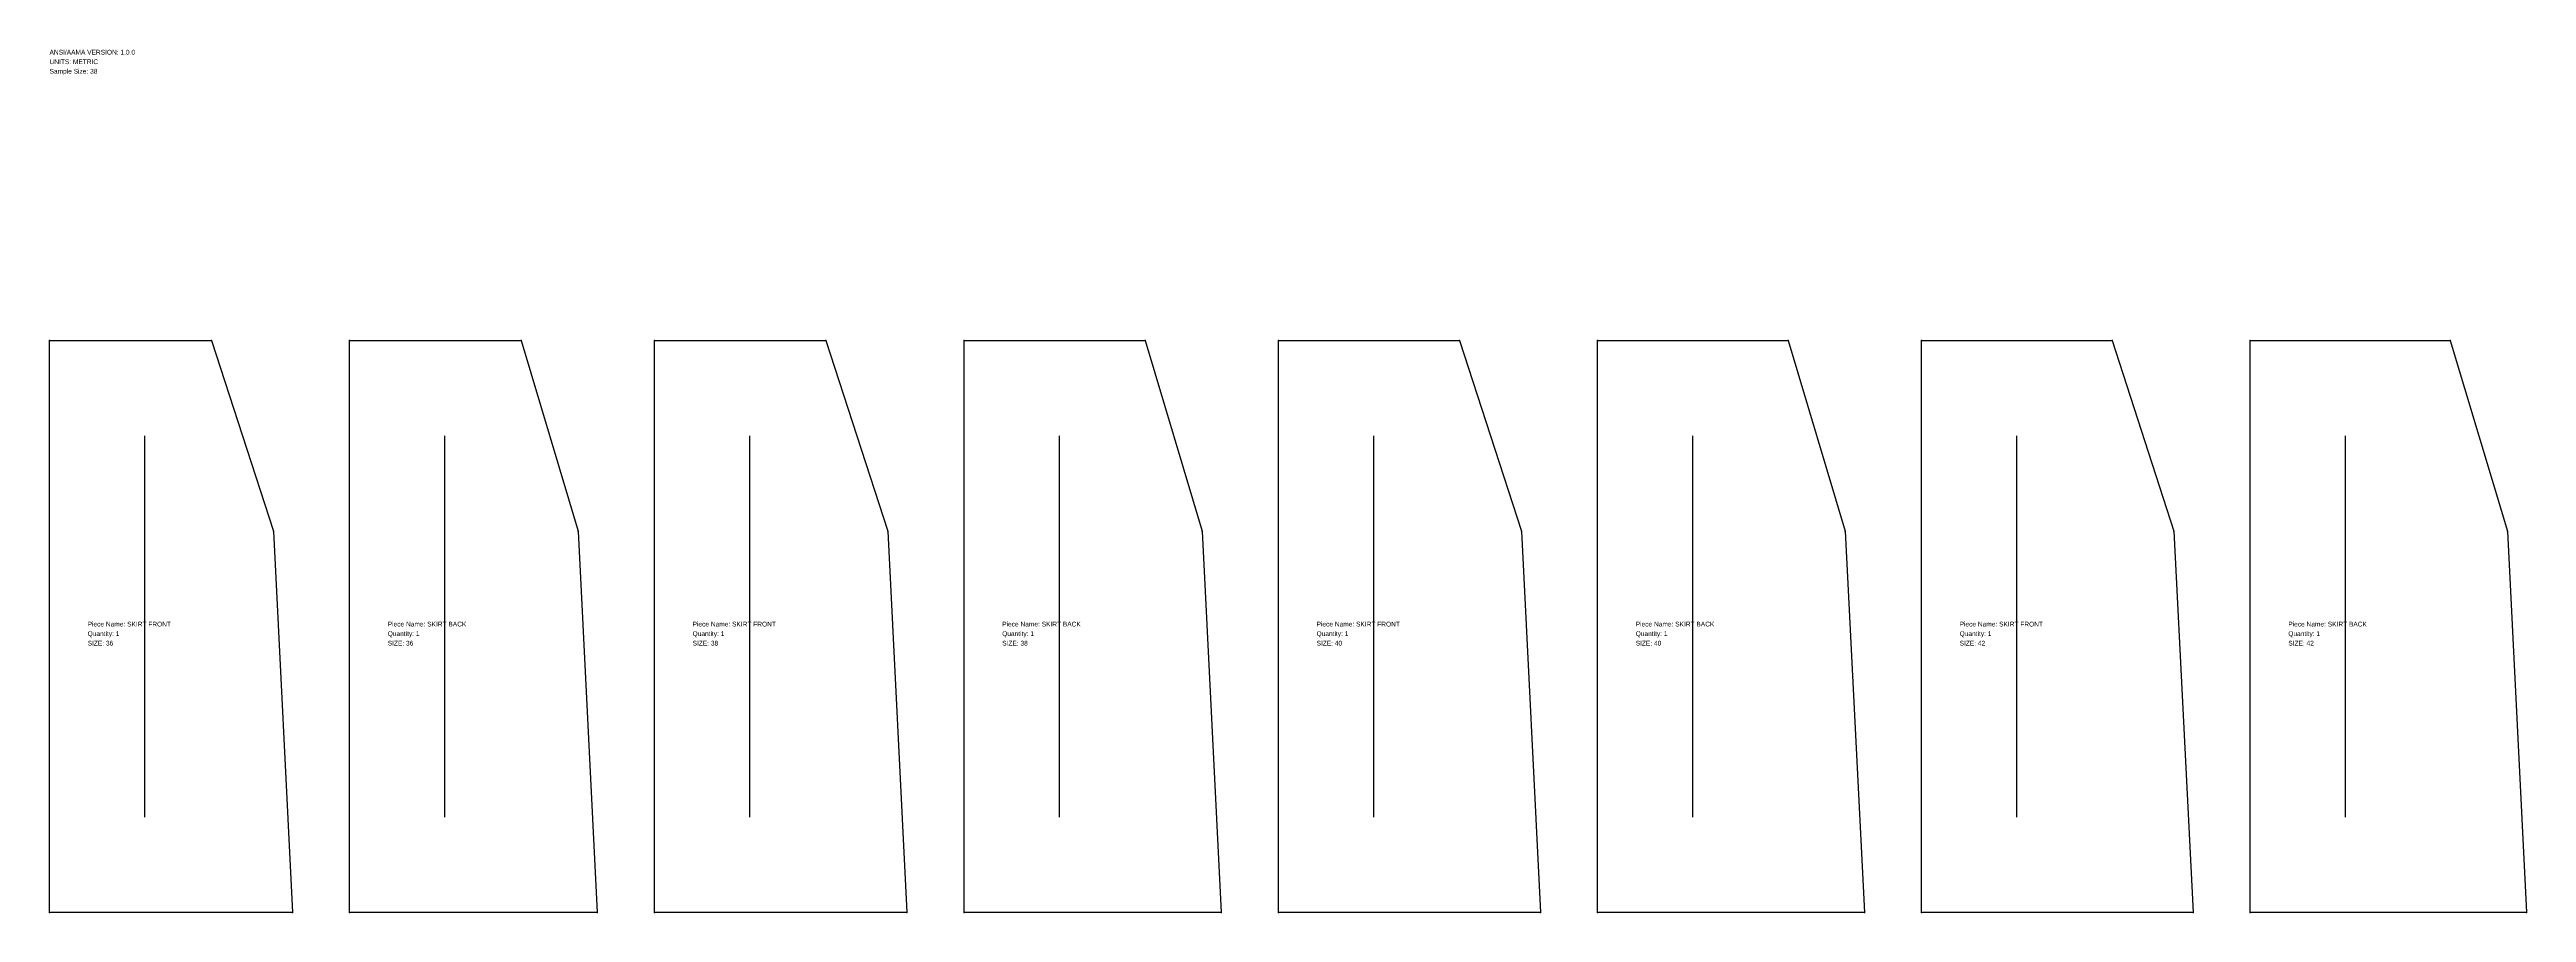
# Model space of a CAD drawing. Header units: metres. Extents: x 0 to 2600, y 0 to 905.
import ezdxf

# ---------------------------------------------------------------- set-up
doc = ezdxf.new("R2010")
doc.units = ezdxf.units.M

# ---------------------------------------------------------------- blocks, each defined once
blk = doc.blocks.new('SKIRT_FRONT_36')
at = {"layer": '1'}
blk.add_lwpolyline([(0, 600), (170, 600), (235, 400), (255, 0), (0, 0)], close=True, dxfattribs=at)
at = {"layer": '2'}
for p in [(0, 600), (170, 600), (235, 400), (0, 0), (255, 0)]:
    blk.add_point(p, dxfattribs=at)
at = {"layer": '6'}
blk.add_line((0, 0), (0, 600), dxfattribs=at)
at = {"layer": '7'}
blk.add_line((100, 100), (100, 500), dxfattribs=at)
at = {"layer": '1'}
for s, p in [('Quantity: 1', (40, 290)), ('Piece Name: SKIRT FRONT', (40, 300)), ('SIZE: 36', (40, 280))]:
    blk.add_text(s, height=5, dxfattribs=at).set_placement(p)
blk = doc.blocks.new('SKIRT_BACK_36')
at = {"layer": '1'}
blk.add_lwpolyline([(0, 600), (180, 600), (240, 400), (260, 0), (0, 0)], close=True, dxfattribs=at)
at = {"layer": '2'}
for p in [(0, 600), (180, 600), (240, 400), (0, 0), (260, 0)]:
    blk.add_point(p, dxfattribs=at)
at = {"layer": '6'}
blk.add_line((0, 0), (0, 600), dxfattribs=at)
at = {"layer": '7'}
blk.add_line((100, 100), (100, 500), dxfattribs=at)
at = {"layer": '1'}
for s, p in [('Quantity: 1', (40, 290)), ('Piece Name: SKIRT BACK', (40, 300)), ('SIZE: 36', (40, 280))]:
    blk.add_text(s, height=5, dxfattribs=at).set_placement(p)
blk = doc.blocks.new('SKIRT_FRONT_38')
at = {"layer": '1'}
blk.add_lwpolyline([(0, 600), (180, 600), (245, 400), (265, 0), (0, 0)], close=True, dxfattribs=at)
at = {"layer": '2'}
for p in [(0, 600), (180, 600), (245, 400), (0, 0), (265, 0)]:
    blk.add_point(p, dxfattribs=at)
at = {"layer": '6'}
blk.add_line((0, 0), (0, 600), dxfattribs=at)
at = {"layer": '7'}
blk.add_line((100, 100), (100, 500), dxfattribs=at)
at = {"layer": '1'}
for s, p in [('Quantity: 1', (40, 290)), ('Piece Name: SKIRT FRONT', (40, 300)), ('SIZE: 38', (40, 280))]:
    blk.add_text(s, height=5, dxfattribs=at).set_placement(p)
blk = doc.blocks.new('SKIRT_BACK_38')
at = {"layer": '1'}
blk.add_lwpolyline([(0, 600), (190, 600), (250, 400), (270, 0), (0, 0)], close=True, dxfattribs=at)
at = {"layer": '2'}
for p in [(0, 600), (190, 600), (250, 400), (0, 0), (270, 0)]:
    blk.add_point(p, dxfattribs=at)
at = {"layer": '6'}
blk.add_line((0, 0), (0, 600), dxfattribs=at)
at = {"layer": '7'}
blk.add_line((100, 100), (100, 500), dxfattribs=at)
at = {"layer": '1'}
for s, p in [('Quantity: 1', (40, 290)), ('Piece Name: SKIRT BACK', (40, 300)), ('SIZE: 38', (40, 280))]:
    blk.add_text(s, height=5, dxfattribs=at).set_placement(p)
blk = doc.blocks.new('SKIRT_FRONT_40')
at = {"layer": '1'}
blk.add_lwpolyline([(0, 600), (190, 600), (255, 400), (275, 0), (0, 0)], close=True, dxfattribs=at)
at = {"layer": '2'}
for p in [(0, 600), (190, 600), (255, 400), (0, 0), (275, 0)]:
    blk.add_point(p, dxfattribs=at)
at = {"layer": '6'}
blk.add_line((0, 0), (0, 600), dxfattribs=at)
at = {"layer": '7'}
blk.add_line((100, 100), (100, 500), dxfattribs=at)
at = {"layer": '1'}
for s, p in [('Quantity: 1', (40, 290)), ('Piece Name: SKIRT FRONT', (40, 300)), ('SIZE: 40', (40, 280))]:
    blk.add_text(s, height=5, dxfattribs=at).set_placement(p)
blk = doc.blocks.new('SKIRT_BACK_40')
at = {"layer": '1'}
blk.add_lwpolyline([(0, 600), (200, 600), (260, 400), (280, 0), (0, 0)], close=True, dxfattribs=at)
at = {"layer": '2'}
for p in [(0, 600), (200, 600), (260, 400), (0, 0), (280, 0)]:
    blk.add_point(p, dxfattribs=at)
at = {"layer": '6'}
blk.add_line((0, 0), (0, 600), dxfattribs=at)
at = {"layer": '7'}
blk.add_line((100, 100), (100, 500), dxfattribs=at)
at = {"layer": '1'}
for s, p in [('Quantity: 1', (40, 290)), ('Piece Name: SKIRT BACK', (40, 300)), ('SIZE: 40', (40, 280))]:
    blk.add_text(s, height=5, dxfattribs=at).set_placement(p)
blk = doc.blocks.new('SKIRT_FRONT_42')
at = {"layer": '1'}
blk.add_lwpolyline([(0, 600), (200, 600), (265, 400), (285, 0), (0, 0)], close=True, dxfattribs=at)
at = {"layer": '2'}
for p in [(0, 600), (200, 600), (265, 400), (0, 0), (285, 0)]:
    blk.add_point(p, dxfattribs=at)
at = {"layer": '6'}
blk.add_line((0, 0), (0, 600), dxfattribs=at)
at = {"layer": '7'}
blk.add_line((100, 100), (100, 500), dxfattribs=at)
at = {"layer": '1'}
for s, p in [('Quantity: 1', (40, 290)), ('Piece Name: SKIRT FRONT', (40, 300)), ('SIZE: 42', (40, 280))]:
    blk.add_text(s, height=5, dxfattribs=at).set_placement(p)
blk = doc.blocks.new('SKIRT_BACK_42')
at = {"layer": '1'}
blk.add_lwpolyline([(0, 600), (210, 600), (270, 400), (290, 0), (0, 0)], close=True, dxfattribs=at)
at = {"layer": '2'}
for p in [(0, 600), (210, 600), (270, 400), (0, 0), (290, 0)]:
    blk.add_point(p, dxfattribs=at)
at = {"layer": '6'}
blk.add_line((0, 0), (0, 600), dxfattribs=at)
at = {"layer": '7'}
blk.add_line((100, 100), (100, 500), dxfattribs=at)
at = {"layer": '1'}
for s, p in [('Quantity: 1', (40, 290)), ('Piece Name: SKIRT BACK', (40, 300)), ('SIZE: 42', (40, 280))]:
    blk.add_text(s, height=5, dxfattribs=at).set_placement(p)

msp = doc.modelspace()

# ---------------------------------------------------------------- block references
for name, p in [('SKIRT_FRONT_36', (0, 0)), ('SKIRT_BACK_36', (315, 0)), ('SKIRT_FRONT_38', (635, 0)), ('SKIRT_BACK_38', (960, 0)), ('SKIRT_FRONT_40', (1290, 0)), ('SKIRT_BACK_40', (1625, 0)), ('SKIRT_FRONT_42', (1965, 0)), ('SKIRT_BACK_42', (2310, 0))]:
    msp.add_blockref(name, p)

# ---------------------------------------------------------------- texts
for s, p in [('ANSI/AAMA VERSION: 1.0.0', (0, 900)), ('Sample Size: 38', (0, 880)), ('UNITS: METRIC', (0, 890))]:
    msp.add_text(s, height=5).set_placement(p)

doc.saveas('drawing.dxf')
